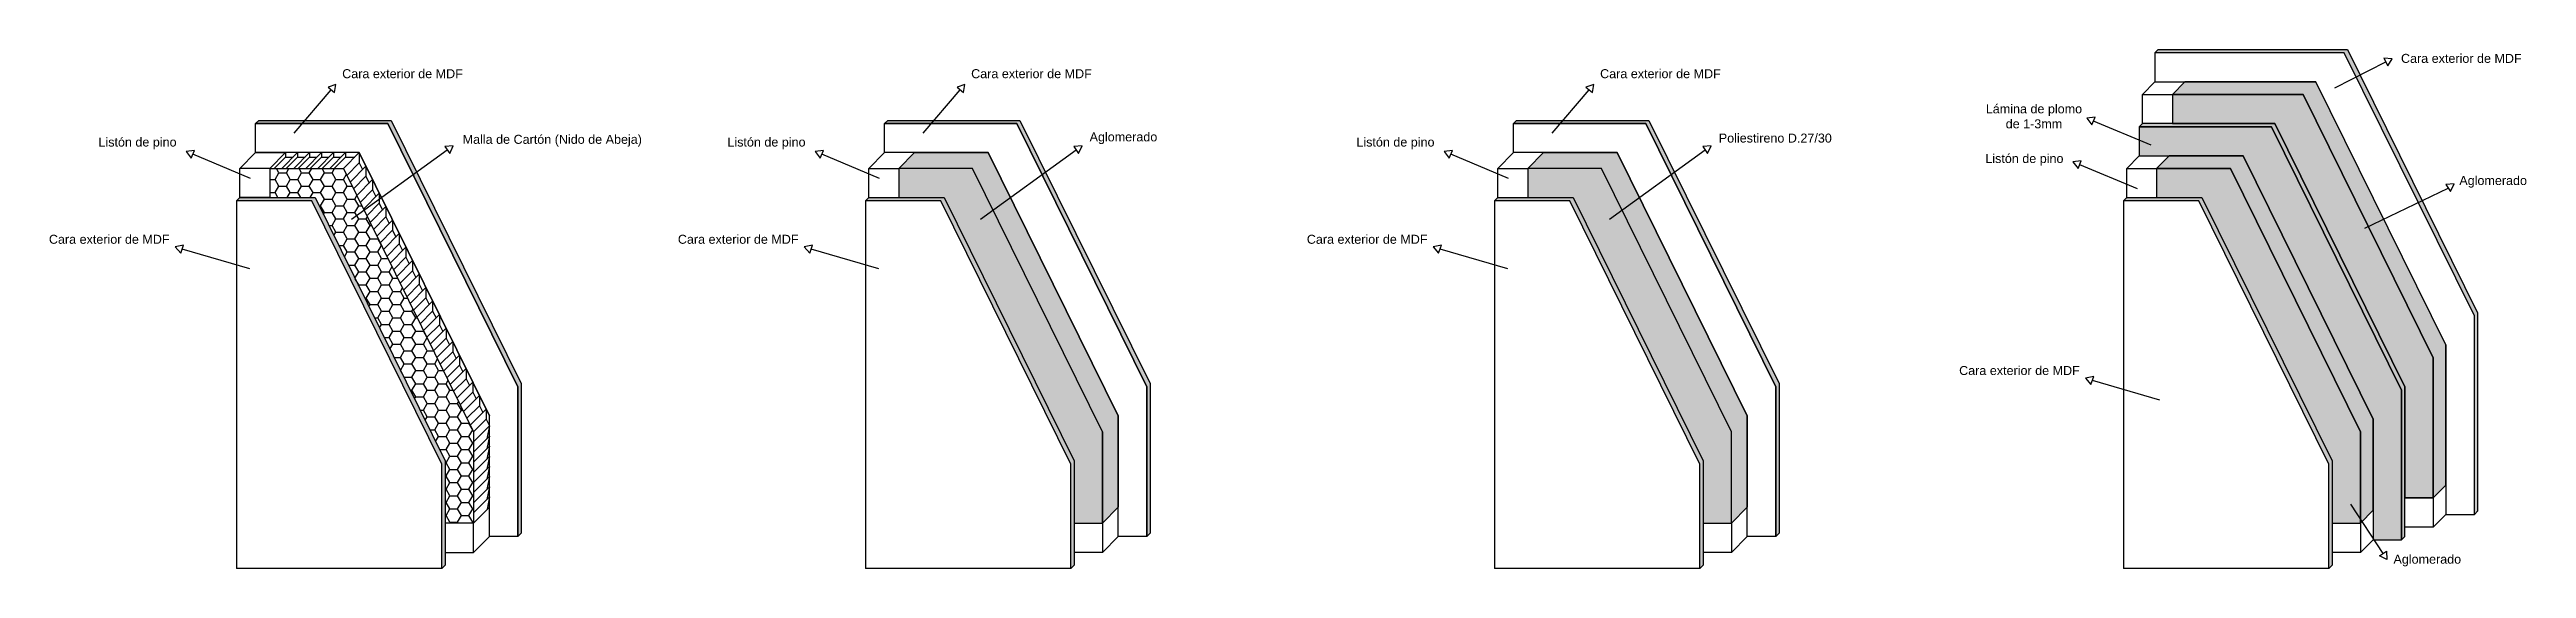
# Model space of a CAD drawing. Header units: millimetres. Extents: x 375 to 19686, y 637 to 5744.
# Drawn here: x 375 to 8645, y 1000 to 2732 of the extents above; entities that cross this region are included whole.
import ezdxf

# ---------------------------------------------------------------- set-up
doc = ezdxf.new("R2010")
doc.units = ezdxf.units.MM
doc.layers.add('Capa1', color=252, linetype='Continuous')
doc.layers.add('Capa2', color=251, linetype='Continuous')
doc.styles.get("Standard").update_dxf_attribs({"font": 'txt.shx'})
pattern_1 = [(37.5, (-788.388, 384.66), (-0.48001, 14.682397), [0, -11.5824, 0, -12.954, 0, -12.3825]), (7.5, (-788.388, 384.66), (13.4857, 21.50475), [0, -6.2484, 0, -10.4394, 0, -4.0005]), (327.5, (-797.761, 384.66), (23.72977, 0.043116), [0, -3.81, 0, -13.716, 0, -17.907]), (317.5, (-797.76, 384.66), (22.90669, 6.68788), [0, -1.905, 0, -8.9916, 0, -10.287])]
pattern_2 = [(37.5, (-182.49, 384.66), (-0.320006, 9.788265), [0, -7.7216, 0, -8.636, 0, -8.255]), (7.5, (-182.49, 384.66), (8.990466, 14.336502), [0, -4.1656, 0, -6.9596, 0, -2.667]), (327.5, (-188.7385, 384.66), (15.819847, 0.028744), [0, -2.54, 0, -9.144, 0, -11.938]), (317.5, (-188.739, 384.66), (15.27113, 4.458586), [0, -1.27, 0, -5.9944, 0, -6.858])]

msp = doc.modelspace()

# ---------------------------------------------------------------- texts
at = {"char_height": 30, "attachment_point": 1}
for s, insert, width in [('{\\fArial|b0|i0|c0|p34;Cara exterior de MDF}', (1352.424, 2666.367), 427.02956), ('{\\fArial|b0|i0|c0|p34;Cara exterior de MDF}', (3452.424, 2666.367), 427.02956), ('{\\fArial|b0|i0|c0|p34;Cara exterior de MDF}', (5552.424, 2666.367), 427.02956), ('{\\fArial|b0|i0|c0|p34;Cara exterior de MDF}', (8226.405, 2717.483), 427.02956), ('\\pxqc;{\\fArial|b0|i0|c0|p34;Lámina de plomo\\Pde 1-3mm}', (6838.838, 2549.097), 324.27196), ('{\\fArial|b0|i0|c0|p34;Listón de pino}', (538.577, 2438.157), 297.52201), ('{\\fArial|b0|i0|c0|p34;Malla de Cartón (Nido de Abeja)}', (1754.602, 2447.277), 655.91432), ('{\\fArial|b0|i0|c0|p34;Listón de pino}', (2638.577, 2438.157), 297.52201), ('{\\fArial|b0|i0|c0|p34;Aglomerado}', (3847.939, 2455.493), 480.78931), ('{\\fArial|b0|i0|c0|p34;Listón de pino}', (4738.577, 2438.157), 297.52201), ('{\\fArial|b0|i0|c0|p34;Poliestireno D.27/30}', (5948.676, 2451.445), 480.78931), ('{\\fArial|b0|i0|c0|p34;Listón de pino}', (6838.577, 2383.356), 297.52201), ('{\\fArial|b0|i0|c0|p34;Aglomerado}', (8421.144, 2309.877), 480.78931), ('{\\fArial|b0|i0|c0|p34;Cara exterior de MDF}', (373.221, 2113.693), 427.02956), ('{\\fArial|b0|i0|c0|p34;Cara exterior de MDF}', (2473.221, 2113.693), 427.02956), ('{\\fArial|b0|i0|c0|p34;Cara exterior de MDF}', (4573.221, 2113.693), 427.02956), ('{\\fArial|b0|i0|c0|p34;Cara exterior de MDF}', (6751.143, 1675.666), 427.02956), ('{\\fArial|b0|i0|c0|p34;Aglomerado}', (8201.274, 1045.926), 480.78931)]:
    msp.add_mtext(s, dxfattribs=dict(at, insert=insert, width=width))

# ---------------------------------------------------------------- hatches: boundary and pattern name
at = {"layer": 'Capa1'}
for points in [[(8047.789, 2731.944), (8481.985, 1853.584), (8481.985, 1190.882), (8471.335, 1180.047), (8471.335, 1842.749), (8037.139, 2721.108), (7404.868, 2721.108), (7415.518, 2731.944)], [(1063.084, 2484.776), (1073.734, 2495.612), (1515.508, 2495.612), (1504.858, 2484.776)], [(1939.053, 1106.697), (1939.053, 1606.416), (1504.858, 2484.776), (1515.508, 2495.612), (1949.703, 1617.252), (1949.703, 1117.533)], [(3163.084, 2484.776), (3173.734, 2495.612), (3615.508, 2495.612), (3604.858, 2484.776)], [(4039.053, 1106.697), (4039.053, 1606.416), (3604.858, 2484.776), (3615.508, 2495.612), (4049.703, 1617.252), (4049.703, 1117.533)], [(5263.084, 2484.776), (5273.734, 2495.612), (5715.508, 2495.612), (5704.858, 2484.776)], [(6139.053, 1106.697), (6139.053, 1606.416), (5704.858, 2484.776), (5715.508, 2495.612), (6149.703, 1617.252), (6149.703, 1117.533)], [(1685.472, 1000), (1685.472, 1348.413), (1251.277, 2226.773), (1000, 2226.773), (1010.65, 2237.609), (1261.927, 2237.609), (1696.122, 1359.249), (1696.122, 1010.836)], [(3785.472, 1000), (3785.472, 1348.413), (3351.277, 2226.773), (3100, 2226.773), (3110.65, 2237.609), (3361.927, 2237.609), (3796.122, 1359.249), (3796.122, 1010.836)], [(5885.472, 1000), (5885.472, 1348.413), (5451.277, 2226.773), (5200, 2226.773), (5210.65, 2237.609), (5461.927, 2237.609), (5896.122, 1359.249), (5896.122, 1010.836)], [(7985.472, 1000), (7985.472, 1348.413), (7551.277, 2226.773), (7300, 2226.773), (7310.65, 2237.609), (7561.927, 2237.609), (7996.122, 1359.249), (7996.122, 1010.836)]]:
    msp.add_hatch(color=256, dxfattribs=at).paths.add_polyline_path(points)
h = msp.add_hatch(dxfattribs=at)
h.set_pattern_fill('AR-SAND', color=256, scale=0.3, style=0)
h.paths.add_polyline_path([(7504.868, 2624.199), (7463.084, 2581.686), (7900.106, 2581.686), (8334.302, 1703.326), (8334.302, 1235.699), (8376.086, 1278.212), (8376.086, 1745.839), (7941.891, 2624.199)])
h = msp.add_hatch(dxfattribs=at)
h.set_pattern_fill('AR-SAND', color=256, scale=0.3, style=0)
h.set_pattern_definition([(37.5, (20.892, 21.257), (-0.48001, 14.682397), [0, -11.5824, 0, -12.954, 0, -12.3825]), (7.5, (20.892, 21.257), (13.4857, 21.504753), [0, -6.2484, 0, -10.4394, 0, -4.0005]), (327.5, (11.52, 21.257), (23.729771, 0.043116), [0, -3.81, 0, -13.716, 0, -17.907]), (317.5, (11.52, 21.257), (22.906694, 6.68788), [0, -1.905, 0, -8.9916, 0, -10.287])])
h.paths.add_polyline_path([(7804.858, 2484.776), (8239.053, 1606.416), (8239.053, 1235.699), (8334.302, 1235.699), (8334.302, 1703.326), (7900.106, 2581.686), (7463.084, 2581.686), (7463.084, 2484.776)])
h = msp.add_hatch(dxfattribs=at)
h.set_pattern_fill('HONEY', color=256, scale=8, style=0)
h.set_pattern_definition([(0, (-2516.802, 384.66), (38.1, 21.99704), [25.4, -50.8]), (120, (-2516.802, 384.66), (-38.1, 21.99705), [25.4, -50.8]), (60, (-2516.802, 384.66), (5e-06, 43.99409), [-50.8, 25.4])])
h.paths.add_polyline_path([(1110.65, 2334.518), (1110.65, 2237.609), (1261.927, 2237.609), (1696.122, 1359.249), (1696.122, 1151.514), (1791.371, 1151.514), (1791.371, 1456.158), (1357.175, 2334.518)])
h = msp.add_hatch(dxfattribs=at)
h.set_pattern_fill('AR-SAND', color=256, scale=0.3, style=0)
h.set_pattern_definition(pattern_1)
edge = h.paths.add_edge_path()
edge.add_line((3210.65, 2334.518), (3263.084, 2387.867))
edge.add_line((3263.084, 2387.867), (3509.609, 2387.867))
edge.add_line((3509.609, 2387.867), (3943.805, 1509.507))
edge.add_line((3943.805, 1509.507), (3943.805, 1204.862))
edge.add_line((3943.805, 1204.862), (3891.371, 1151.514))
edge.add_line((3891.371, 1151.514), (3891.371, 1456.158))
edge.add_line((3891.371, 1456.158), (3457.175, 2334.518))
edge.add_line((3457.175, 2334.518), (3210.65, 2334.518))
edge.add_line((3210.65, 2334.518), (3263.084, 2387.867))
h = msp.add_hatch(dxfattribs=at)
h.set_pattern_fill('AR-SAND', color=256, scale=0.3, style=0)
h.set_pattern_definition(pattern_1)
h.paths.add_polyline_path([(3210.65, 2334.518), (3210.65, 2237.609), (3361.927, 2237.609), (3796.122, 1359.249), (3796.122, 1151.514), (3891.371, 1151.514), (3891.371, 1456.158), (3457.175, 2334.518)])
h = msp.add_hatch(dxfattribs=at)
h.set_pattern_fill('AR-SAND', color=256, scale=0.2, style=0)
h.set_pattern_definition(pattern_2)
edge = h.paths.add_edge_path()
edge.add_line((5310.65, 2334.518), (5363.084, 2387.867))
edge.add_line((5363.084, 2387.867), (5609.609, 2387.867))
edge.add_line((5609.609, 2387.867), (6043.805, 1509.507))
edge.add_line((6043.805, 1509.507), (6043.805, 1204.862))
edge.add_line((6043.805, 1204.862), (5991.371, 1151.514))
edge.add_line((5991.371, 1151.514), (5991.371, 1456.158))
edge.add_line((5991.371, 1456.158), (5557.175, 2334.518))
edge.add_line((5557.175, 2334.518), (5310.65, 2334.518))
edge.add_line((5310.65, 2334.518), (5363.084, 2387.867))
h = msp.add_hatch(dxfattribs=at)
h.set_pattern_fill('AR-SAND', color=256, scale=0.2, style=0)
h.set_pattern_definition(pattern_2)
h.paths.add_polyline_path([(5310.65, 2334.518), (5310.65, 2237.609), (5461.927, 2237.609), (5896.122, 1359.249), (5896.122, 1151.514), (5991.371, 1151.514), (5991.371, 1456.158), (5557.175, 2334.518)])
h = msp.add_hatch(dxfattribs=at)
h.set_pattern_fill('AR-SAND', color=256, scale=0.3, style=0)
h.paths.add_polyline_path([(7452.434, 2377.031), (7410.65, 2334.518), (7657.175, 2334.518), (8091.371, 1456.158), (8091.371, 1151.514), (8133.155, 1194.027), (8133.155, 1498.671), (7698.959, 2377.031)])
h = msp.add_hatch(dxfattribs=at)
h.set_pattern_fill('AR-SAND', color=256, scale=0.3, style=0)
h.set_pattern_definition([(37.5, (3411.612, 384.66), (-0.48001, 14.682397), [0, -11.5824, 0, -12.954, 0, -12.3825]), (7.5, (3411.612, 384.66), (13.4857, 21.50475), [0, -6.2484, 0, -10.4394, 0, -4.0005]), (327.5, (3402.239, 384.66), (23.72977, 0.043116), [0, -3.81, 0, -13.716, 0, -17.907]), (317.5, (3402.24, 384.66), (22.90669, 6.68788), [0, -1.905, 0, -8.9916, 0, -10.287])])
h.paths.add_polyline_path([(7410.65, 2334.518), (7410.65, 2237.609), (7561.927, 2237.609), (7996.122, 1359.249), (7996.122, 1151.514), (8091.371, 1151.514), (8091.371, 1456.158), (7657.175, 2334.518)])
at = {"layer": 'Capa2'}
h = msp.add_hatch(dxfattribs=at)
h.set_pattern_fill('AR-RROOF', color=256, scale=0.1, style=0)
h.paths.add_polyline_path([(7363.084, 2484.776), (7352.434, 2473.941), (7794.208, 2473.941), (8228.403, 1595.581), (8228.403, 1095.862), (8239.053, 1106.697), (8239.053, 1606.416), (7804.858, 2484.776)])
h = msp.add_hatch(dxfattribs=at)
h.set_pattern_fill('AR-RROOF', color=256, scale=0.1, style=0)
h.paths.add_polyline_path([(7352.434, 2473.941), (7352.434, 2377.031), (7698.959, 2377.031), (8133.155, 1498.671), (8133.155, 1095.862), (8228.403, 1095.862), (8228.403, 1595.581), (7794.208, 2473.941)])

# ---------------------------------------------------------------- linework, layer by layer
for p, q in [((7404.868, 2721.108), (7404.868, 2624.199)), ((8005.925, 2604.186), (8175.666, 2690.429)), ((1192.333, 2452.488), (1315.895, 2597.341)), ((3292.333, 2452.488), (3415.895, 2597.341)), ((5392.333, 2452.488), (5515.895, 2597.341)), ((7363.084, 2581.686), (7404.868, 2624.199)), ((7363.084, 2484.776), (7363.084, 2581.686)), ((7363.084, 2581.686), (7463.084, 2581.686)), ((7404.868, 2624.199), (7941.891, 2624.199)), ((1063.084, 2484.776), (1073.734, 2495.612)), ((1504.858, 2484.776), (1063.084, 2484.776)), ((1073.734, 2495.612), (1515.508, 2495.612)), ((1515.508, 2495.612), (1949.703, 1617.252)), ((3163.084, 2484.776), (3173.734, 2495.612)), ((3604.858, 2484.776), (3163.084, 2484.776)), ((3173.734, 2495.612), (3615.508, 2495.612)), ((4039.053, 1606.416), (3604.858, 2484.776)), ((3615.508, 2495.612), (4049.703, 1617.252)), ((5263.084, 2484.776), (5273.734, 2495.612)), ((5704.858, 2484.776), (5263.084, 2484.776)), ((5273.734, 2495.612), (5715.508, 2495.612)), ((6139.053, 1606.416), (5704.858, 2484.776)), ((5715.508, 2495.612), (6149.703, 1617.252)), ((7391.876, 2412.538), (7199.405, 2493.276)), ((1046.14, 2301.598), (853.669, 2382.336)), ((1110.65, 2334.518), (1010.65, 2334.518)), ((1357.175, 2334.518), (1791.371, 1456.158)), ((1357.175, 2334.518), (1791.371, 1456.158)), ((1383.616, 2166.345), (1703.214, 2396.685)), ((1409.609, 2387.867), (1843.805, 1509.507)), ((3146.14, 2301.598), (2953.669, 2382.336)), ((3110.65, 2334.518), (3163.084, 2387.867)), ((3110.65, 2237.609), (3110.65, 2334.518)), ((3110.65, 2334.518), (3210.65, 2334.518)), ((3210.65, 2334.518), (3263.084, 2387.867)), ((3483.616, 2166.345), (3803.214, 2396.685)), ((3509.609, 2387.867), (3943.805, 1509.507)), ((5246.14, 2301.598), (5053.669, 2382.336)), ((5210.65, 2334.518), (5263.084, 2387.867)), ((5210.65, 2237.609), (5210.65, 2334.518)), ((5210.65, 2334.518), (5310.65, 2334.518)), ((5583.616, 2166.345), (5903.214, 2396.685)), ((7346.14, 2266.846), (7153.669, 2347.584)), ((7310.65, 2334.518), (7352.434, 2377.031)), ((7310.65, 2237.609), (7310.65, 2334.518)), ((7310.65, 2334.518), (7410.65, 2334.518)), ((7352.434, 2377.031), (7452.434, 2377.031)), ((7410.65, 2334.518), (7431.542, 2355.775)), ((8105.939, 2135.899), (8383.894, 2269.788)), ((1000, 2226.773), (1000, 1000)), ((3100, 2226.773), (3100, 1000)), ((5200, 2226.773), (5200, 1000)), ((7300, 2226.773), (7300, 1000)), ((1043.821, 2000.12), (818.083, 2065.423)), ((3143.821, 2000.12), (2918.083, 2065.423)), ((5243.821, 2000.12), (5018.083, 2065.423)), ((8376.086, 1745.839), (8376.086, 1180.047)), ((1939.053, 1106.697), (1939.053, 1606.416)), ((1949.703, 1617.252), (1949.703, 1117.533)), ((4039.053, 1106.697), (4039.053, 1606.416)), ((4049.703, 1617.252), (4049.703, 1117.533)), ((6139.053, 1106.697), (6139.053, 1606.416)), ((6149.703, 1617.252), (6149.703, 1117.533)), ((7421.744, 1562.093), (7196.006, 1627.396)), ((8133.155, 1498.671), (8133.155, 1095.862)), ((1791.371, 1456.158), (1791.371, 1151.514)), ((3891.371, 1456.158), (3891.371, 1053.349)), ((8057.892, 1214.671), (8166.24, 1050.171)), ((8091.371, 1151.514), (8133.155, 1194.027)), ((8334.302, 1235.699), (8239.053, 1235.699)), ((8334.302, 1235.699), (8334.302, 1137.534)), ((8334.302, 1137.534), (8376.086, 1180.047)), ((8376.086, 1180.047), (8471.335, 1180.047)), ((1791.371, 1053.349), (1791.371, 1151.514)), ((1949.703, 1117.533), (1939.053, 1106.697)), ((3891.371, 1053.349), (3943.805, 1106.697)), ((4049.703, 1117.533), (4039.053, 1106.697)), ((5991.371, 1151.514), (5991.371, 1053.349)), ((5991.371, 1053.349), (6043.805, 1106.697)), ((6149.703, 1117.533), (6139.053, 1106.697)), ((8091.371, 1151.514), (8091.371, 1053.349)), ((8091.371, 1053.349), (8133.155, 1095.862)), ((8334.302, 1137.534), (8239.053, 1137.534)), ((1685.472, 1000), (1000, 1000)), ((3785.472, 1000), (3100, 1000)), ((3891.371, 1053.349), (3796.122, 1053.349)), ((5885.472, 1000), (5200, 1000)), ((5991.371, 1053.349), (5896.122, 1053.349)), ((7985.472, 1000), (7300, 1000)), ((8091.371, 1053.349), (7996.122, 1053.349))]:
    msp.add_line(p, q)
for points in [[(8047.789, 2731.944), (8481.985, 1853.584), (8481.985, 1190.882), (8471.335, 1180.047), (8471.335, 1842.749), (8037.139, 2721.108), (7404.868, 2721.108), (7415.518, 2731.944)], [(8197.335, 2701.438), (8169.31, 2702.939), (8182.023, 2677.919)], [(1331.668, 2615.832), (1305.219, 2606.448), (1326.571, 2588.235)], [(3431.668, 2615.832), (3405.219, 2606.448), (3426.571, 2588.235)], [(5531.668, 2615.832), (5505.219, 2606.448), (5526.571, 2588.235)], [(7804.858, 2484.776), (8239.053, 1606.416), (8239.053, 1235.699), (8334.302, 1235.699), (8334.302, 1703.326), (7900.106, 2581.686), (7463.084, 2581.686), (7463.084, 2484.776)], [(1939.053, 1106.697), (1843.805, 1106.697), (1843.805, 1509.507), (1409.609, 2387.867), (1063.084, 2387.867), (1063.084, 2484.776), (1504.858, 2484.776), (1939.053, 1606.416)], [(4039.053, 1106.697), (3943.805, 1106.697), (3943.805, 1509.507), (3509.609, 2387.867), (3163.084, 2387.867), (3163.084, 2484.776), (3604.858, 2484.776), (4039.053, 1606.416)], [(6139.053, 1106.697), (6043.805, 1106.697), (6043.805, 1509.507), (5609.609, 2387.867), (5263.084, 2387.867), (5263.084, 2484.776), (5704.858, 2484.776), (6139.053, 1606.416)], [(7176.992, 2502.677), (7193.977, 2480.336), (7204.833, 2506.216)], [(7363.084, 2484.776), (7352.434, 2473.941), (7794.208, 2473.941), (8228.403, 1595.581), (8228.403, 1095.862), (8239.053, 1106.697), (8239.053, 1606.416), (7804.858, 2484.776), (7363.084, 2484.776)], [(1722.946, 2410.875), (1695.021, 2408.077), (1711.407, 2385.292)], [(3822.946, 2410.875), (3795.021, 2408.077), (3811.407, 2385.292)], [(5922.946, 2410.875), (5895.021, 2408.077), (5911.407, 2385.292)], [(831.256, 2391.737), (848.241, 2369.396), (859.097, 2395.276)], [(1163.084, 2387.867), (1110.65, 2334.518), (1110.65, 2237.609), (1010.65, 2237.609), (1010.65, 2334.518), (1063.084, 2387.867)], [(2931.256, 2391.737), (2948.241, 2369.396), (2959.097, 2395.276)], [(5031.256, 2391.737), (5048.241, 2369.396), (5059.097, 2395.276)], [(7131.256, 2356.985), (7148.241, 2334.644), (7159.097, 2360.524)], [(1685.472, 1000), (1685.472, 1348.413), (1251.277, 2226.773), (1000, 2226.773), (1010.65, 2237.609), (1261.927, 2237.609), (1696.122, 1359.249), (1696.122, 1010.836)], [(3785.472, 1000), (3785.472, 1348.413), (3351.277, 2226.773), (3100, 2226.773), (3110.65, 2237.609), (3361.927, 2237.609), (3796.122, 1359.249), (3796.122, 1010.836)], [(5885.472, 1000), (5885.472, 1348.413), (5451.277, 2226.773), (5200, 2226.773), (5210.65, 2237.609), (5461.927, 2237.609), (5896.122, 1359.249), (5896.122, 1010.836)], [(7985.472, 1000), (7985.472, 1348.413), (7551.277, 2226.773), (7300, 2226.773), (7310.65, 2237.609), (7561.927, 2237.609), (7996.122, 1359.249), (7996.122, 1010.836)], [(8403.626, 2283.979), (8375.702, 2281.181), (8392.087, 2258.396)], [(795.217, 2073.659), (813.328, 2052.221), (822.838, 2078.625)], [(2895.217, 2073.659), (2913.328, 2052.221), (2922.838, 2078.625)], [(4995.217, 2073.659), (5013.328, 2052.221), (5022.838, 2078.625)], [(7173.139, 1635.632), (7191.251, 1614.193), (7200.761, 1640.598)], [(1696.122, 1151.514), (1696.122, 1053.349), (1791.371, 1053.349), (1843.805, 1106.697), (1843.805, 1204.862), (1791.371, 1151.514)], [(8179.63, 1029.887), (8154.529, 1042.44), (8177.951, 1057.902)]]:
    msp.add_lwpolyline(points, close=True)
for points in [[(7504.868, 2624.199), (7463.084, 2581.686), (7900.106, 2581.686), (8334.302, 1703.326), (8334.302, 1235.699), (8376.086, 1278.212), (8376.086, 1745.839), (7941.891, 2624.199), (7504.868, 2624.199)], [(7352.434, 2473.941), (7352.434, 2377.031), (7698.959, 2377.031), (8133.155, 1498.671), (8133.155, 1095.862), (8228.403, 1095.862), (8228.403, 1595.581), (7794.208, 2473.941), (7352.434, 2473.941)], [(3210.65, 2334.518), (3263.084, 2387.867), (3509.609, 2387.867), (3943.805, 1509.507), (3943.805, 1204.862), (3891.371, 1151.514), (3891.371, 1456.158), (3457.175, 2334.518), (3210.65, 2334.518), (3263.084, 2387.867)], [(3210.65, 2334.518), (3210.65, 2237.609), (3361.927, 2237.609), (3796.122, 1359.249), (3796.122, 1151.514), (3891.371, 1151.514), (3891.371, 1456.158), (3457.175, 2334.518), (3210.65, 2334.518)], [(5310.65, 2334.518), (5363.084, 2387.867), (5609.609, 2387.867), (6043.805, 1509.507), (6043.805, 1204.862), (5991.371, 1151.514), (5991.371, 1456.158), (5557.175, 2334.518), (5310.65, 2334.518), (5363.084, 2387.867)], [(5310.65, 2334.518), (5310.65, 2237.609), (5461.927, 2237.609), (5896.122, 1359.249), (5896.122, 1151.514), (5991.371, 1151.514), (5991.371, 1456.158), (5557.175, 2334.518), (5310.65, 2334.518)], [(7452.434, 2377.031), (7410.65, 2334.518), (7657.175, 2334.518), (8091.371, 1456.158), (8091.371, 1151.514), (8133.155, 1194.027), (8133.155, 1498.671), (7698.959, 2377.031), (7452.434, 2377.031)], [(7410.65, 2334.518), (7410.65, 2237.609), (7561.927, 2237.609), (7996.122, 1359.249), (7996.122, 1151.514), (8091.371, 1151.514), (8091.371, 1456.158), (7657.175, 2334.518), (7410.65, 2334.518)]]:
    msp.add_lwpolyline(points)
at = {"layer": 'Capa1'}
for p, q in [((1939.053, 1606.416), (1504.858, 2484.776)), ((1110.65, 2334.518), (1357.175, 2334.518)), ((1125.393, 2334.518), (1163.084, 2372.867)), ((1150.65, 2334.518), (1203.084, 2387.867)), ((1163.084, 2387.867), (1163.084, 2372.867)), ((1163.084, 2372.867), (1188.341, 2372.867)), ((1165.393, 2334.518), (1203.084, 2372.867)), ((1190.65, 2334.518), (1243.084, 2387.867)), ((1203.084, 2387.867), (1203.084, 2372.867)), ((1203.084, 2372.867), (1228.341, 2372.867)), ((1205.393, 2334.518), (1243.084, 2372.867)), ((1230.65, 2334.518), (1283.084, 2387.867)), ((1243.084, 2387.867), (1243.084, 2372.867)), ((1243.084, 2372.867), (1268.341, 2372.867)), ((1245.393, 2334.518), (1283.084, 2372.867)), ((1270.65, 2334.518), (1323.084, 2387.867)), ((1283.084, 2387.867), (1283.084, 2372.867)), ((1283.084, 2372.867), (1308.341, 2372.867)), ((1285.393, 2334.518), (1323.084, 2372.867)), ((1310.65, 2334.518), (1363.084, 2387.867)), ((1323.084, 2387.867), (1323.084, 2372.867)), ((1323.084, 2372.867), (1348.341, 2372.867)), ((1325.393, 2334.518), (1363.084, 2372.867)), ((1409.609, 2387.867), (1357.175, 2334.518)), ((1363.084, 2387.867), (1363.084, 2372.867)), ((1363.084, 2372.867), (1394.866, 2372.867)), ((1409.609, 2354.017), (1368.308, 2311.996)), ((1431.876, 2342.823), (1379.442, 2289.474)), ((1409.609, 2387.867), (1409.609, 2354.017)), ((1409.609, 2354.017), (1420.743, 2331.495)), ((1431.876, 2342.823), (1431.876, 2308.973)), ((1431.876, 2308.973), (1390.575, 2266.952)), ((1454.142, 2297.779), (1401.708, 2244.43)), ((1454.142, 2263.929), (1412.841, 2221.908)), ((1476.409, 2252.735), (1423.974, 2199.386)), ((1431.876, 2308.973), (1443.009, 2286.451)), ((1454.142, 2297.779), (1454.142, 2263.929)), ((1454.142, 2263.929), (1465.275, 2241.407)), ((1476.409, 2252.735), (1476.409, 2218.885)), ((1476.409, 2218.885), (1435.108, 2176.864)), ((1498.675, 2207.69), (1446.241, 2154.342)), ((1498.675, 2173.841), (1457.374, 2131.82)), ((1520.941, 2162.646), (1468.507, 2109.298)), ((1476.409, 2218.885), (1487.542, 2196.363)), ((1498.675, 2207.69), (1498.675, 2173.841)), ((1498.675, 2173.841), (1509.808, 2151.319)), ((1520.941, 2162.646), (1520.941, 2128.797)), ((1520.941, 2128.797), (1479.64, 2086.776)), ((1543.208, 2117.602), (1490.774, 2064.254)), ((1543.208, 2083.753), (1501.907, 2041.732)), ((1565.474, 2072.558), (1513.04, 2019.21)), ((1520.941, 2128.797), (1532.075, 2106.275)), ((1543.208, 2117.602), (1543.208, 2083.753)), ((1543.208, 2083.753), (1554.341, 2061.231)), ((1565.474, 2072.558), (1565.474, 2038.709)), ((1565.474, 2038.709), (1524.173, 1996.688)), ((1587.741, 2027.514), (1535.307, 1974.165)), ((1587.741, 1993.665), (1546.44, 1951.643)), ((1565.474, 2038.709), (1576.608, 2016.187)), ((1587.741, 2027.514), (1587.741, 1993.665)), ((1587.741, 1993.665), (1598.874, 1971.143)), ((1610.007, 1982.47), (1557.573, 1929.121)), ((1610.007, 1948.621), (1568.706, 1906.599)), ((1632.274, 1937.426), (1579.839, 1884.077)), ((1632.274, 1903.576), (1590.973, 1861.555)), ((1610.007, 1982.47), (1610.007, 1948.621)), ((1610.007, 1948.621), (1621.14, 1926.099)), ((1632.274, 1937.426), (1632.274, 1903.576)), ((1632.274, 1903.576), (1643.407, 1881.054)), ((1654.54, 1892.382), (1602.106, 1839.033)), ((1654.54, 1858.532), (1613.239, 1816.511)), ((1676.806, 1847.338), (1624.372, 1793.989)), ((1654.54, 1892.382), (1654.54, 1858.532)), ((1654.54, 1858.532), (1665.673, 1836.01)), ((1676.806, 1847.338), (1676.806, 1813.488)), ((1676.806, 1813.488), (1635.505, 1771.467)), ((1699.073, 1802.294), (1646.639, 1748.945)), ((1699.073, 1768.444), (1657.772, 1726.423)), ((1721.339, 1757.25), (1668.905, 1703.901)), ((1676.806, 1813.488), (1687.94, 1790.966)), ((1699.073, 1802.294), (1699.073, 1768.444)), ((1699.073, 1768.444), (1710.206, 1745.922)), ((1721.339, 1757.25), (1721.339, 1723.4)), ((1721.339, 1723.4), (1680.038, 1681.379)), ((1743.606, 1712.205), (1691.172, 1658.857)), ((1743.606, 1678.356), (1702.305, 1636.335)), ((1765.872, 1667.161), (1713.438, 1613.813)), ((1721.339, 1723.4), (1732.473, 1700.878)), ((1743.606, 1712.205), (1743.606, 1678.356)), ((1743.606, 1678.356), (1754.739, 1655.834)), ((1765.872, 1667.161), (1765.872, 1633.312)), ((1765.872, 1633.312), (1724.571, 1591.291)), ((1788.139, 1622.117), (1735.704, 1568.769)), ((1788.139, 1588.268), (1746.838, 1546.247)), ((1810.405, 1577.073), (1757.971, 1523.725)), ((1765.872, 1633.312), (1777.005, 1610.79)), ((1788.139, 1622.117), (1788.139, 1588.268)), ((1788.139, 1588.268), (1799.272, 1565.746)), ((1810.405, 1577.073), (1810.405, 1543.224)), ((1810.405, 1543.224), (1769.104, 1501.202)), ((1832.672, 1532.029), (1780.237, 1478.68)), ((1832.672, 1498.18), (1791.371, 1456.158)), ((1810.405, 1543.224), (1821.538, 1520.702)), ((1832.672, 1532.029), (1832.672, 1498.18)), ((1832.672, 1498.18), (1843.805, 1475.658)), ((1843.805, 1475.658), (1791.371, 1422.309)), ((1843.805, 1441.808), (1791.371, 1388.46)), ((1843.805, 1407.959), (1791.371, 1354.61)), ((1843.805, 1475.658), (1835.031, 1432.881)), ((1843.805, 1441.808), (1835.031, 1399.032)), ((1843.805, 1407.959), (1835.031, 1365.182)), ((1843.805, 1374.109), (1791.371, 1320.761)), ((1843.805, 1340.26), (1791.371, 1286.911)), ((1843.805, 1374.109), (1835.031, 1331.333)), ((1843.805, 1340.26), (1835.031, 1297.483)), ((1843.805, 1306.411), (1791.371, 1253.062)), ((1843.805, 1272.561), (1791.371, 1219.213)), ((1843.805, 1306.411), (1835.031, 1263.634)), ((1843.805, 1272.561), (1835.031, 1229.785)), ((1843.805, 1238.712), (1791.371, 1185.363)), ((1843.805, 1238.712), (1836.952, 1197.89))]:
    msp.add_line(p, q, dxfattribs=at)

msp.set_redraw_order([(e.dxf.handle, doc.entitydb.next_handle()) for e in msp.query("TEXT MTEXT ATTDEF DIMENSION ARC_DIMENSION")])  # texts and dimensions are drawn at this point

doc.saveas('drawing.dxf')
